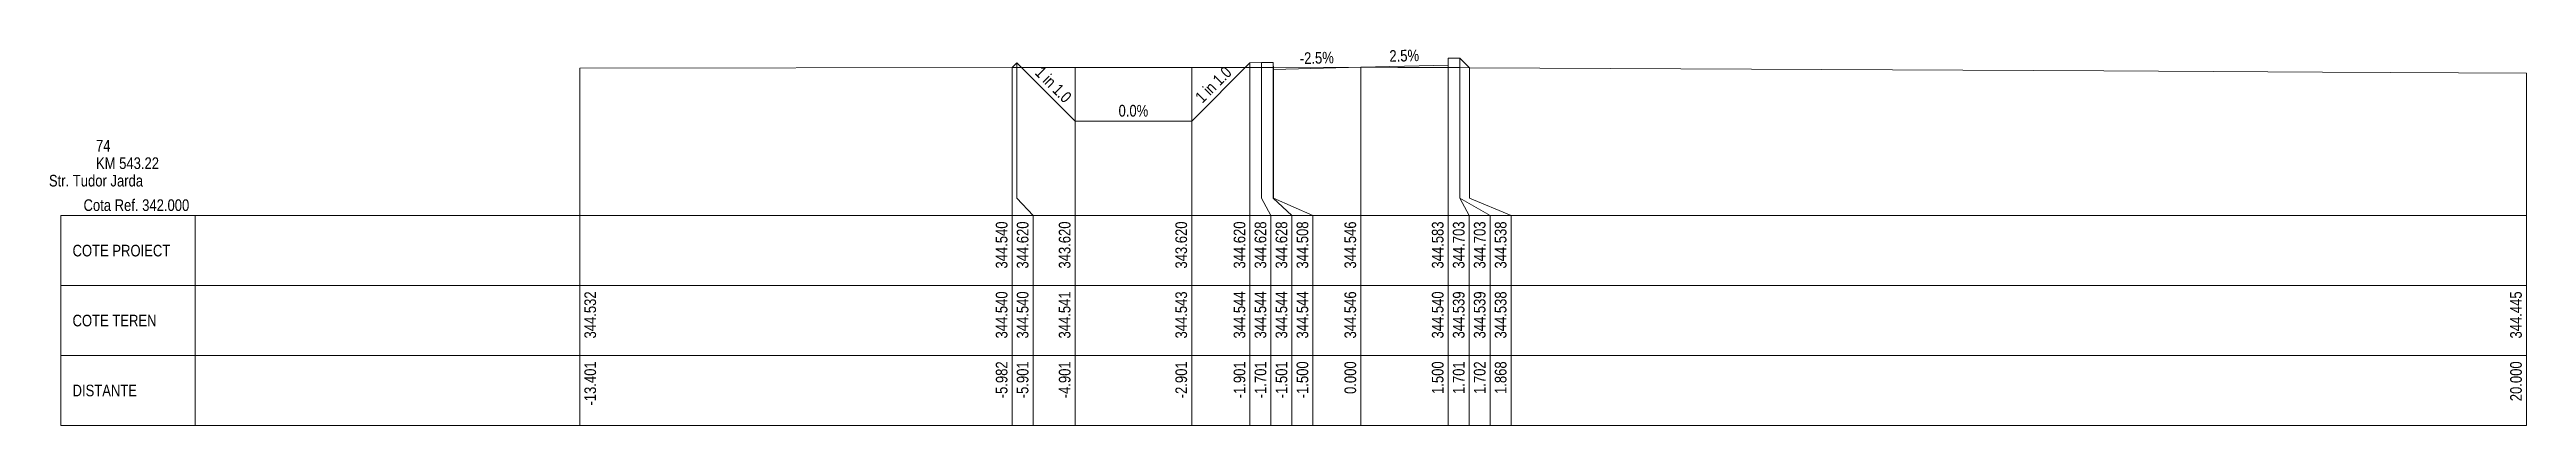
# Model space of a CAD drawing. Extents: x 1 to 634, y 0 to 594.
# Drawn here: x 43.5 to 86, y 106.6 to 113.05 of the extents above; entities that cross this region are included whole.
import ezdxf
from ezdxf.enums import TextEntityAlignment as Align

# ---------------------------------------------------------------- set-up
doc = ezdxf.new("R2010")
doc.units = 0
doc.header["$MEASUREMENT"] = 0
doc.layers.add('ARD-No Plot', color=1, linetype='Continuous', lineweight=0, plot=False)
for name, color, linetype, lineweight in [('DESIGN-TEXT', 7, 'Continuous', 0), ('EXISTING-TEXT', 7, 'Continuous', 0), ('LINES', 7, 'Continuous', 0), ('Text', 7, 'Continuous', 0), ('X-RL', 7, 'Continuous', 0), ('XPLOT-DESIGN', 5, 'Continuous', 0), ('XPLOT-EXISTING', 3, 'Continuous', 0), ('XPLOT-GRADE', 7, 'Continuous', 0), ('XPLOT-KM', 7, 'Continuous', 0), ('XPLOT-TITLE', 7, 'Continuous', 0)]:
    doc.layers.add(name, color=color, linetype=linetype, lineweight=lineweight)
doc.styles.add('$0$$0$Arial', font='arial.ttf', dxfattribs={"width": 0.8})

msp = doc.modelspace()

# ---------------------------------------------------------------- texts
at = {"layer": 'ARD-No Plot', "style": '$0$$0$Arial', "width": 0.8}
msp.add_text('Str. Tudor Jarda', height=0.2, dxfattribs=at).set_placement((44.3, 110.7), align=Align.CENTER)
at = {"layer": 'DESIGN-TEXT', "style": '$0$$0$Arial', "width": 0.8}
for s, p in [('344.540', (59.938, 110.1)), ('344.620', (60.298, 110.1)), ('343.620', (61.019, 110.1)), ('343.620', (63.019, 110.1)), ('344.620', (64.019, 110.1)), ('344.628', (64.379, 110.1)), ('344.628', (64.739, 110.1)), ('344.508', (65.099, 110.1)), ('344.546', (65.92, 110.1)), ('344.583', (67.42, 110.1)), ('344.703', (67.78, 110.1)), ('344.703', (68.14, 110.1)), ('344.538', (68.5, 110.1))]:
    msp.add_text(s, height=0.2, rotation=90, dxfattribs=at).set_placement(p, align=Align.RIGHT)
at = {"layer": 'EXISTING-TEXT', "style": '$0$$0$Arial', "width": 0.8}
for s, p in [('344.532', (52.879, 108.9)), ('344.540', (59.938, 108.9)), ('344.540', (60.298, 108.9)), ('344.541', (61.019, 108.9)), ('344.543', (63.019, 108.9)), ('344.544', (64.019, 108.9)), ('344.544', (64.379, 108.9)), ('344.544', (64.739, 108.9)), ('344.544', (65.099, 108.9)), ('344.546', (65.92, 108.9)), ('344.546', (65.92, 108.9)), ('344.546', (65.92, 108.9)), ('344.540', (67.42, 108.9)), ('344.539', (67.78, 108.9)), ('344.539', (68.14, 108.9)), ('344.538', (68.5, 108.9)), ('344.445', (85.92, 108.9)), ('344.445', (85.92, 108.9))]:
    msp.add_text(s, height=0.2, rotation=90, dxfattribs=at).set_placement(p, align=Align.RIGHT)
at = {"layer": 'Text', "style": '$0$$0$Arial', "width": 0.8}
for s, p in [('-13.401', (52.879, 107.7)), ('-13.401', (52.879, 107.7)), ('-5.982', (59.938, 107.7)), ('-5.982', (59.938, 107.7)), ('-5.982', (59.938, 107.7)), ('-5.901', (60.298, 107.7)), ('-5.901', (60.298, 107.7)), ('-5.901', (60.298, 107.7)), ('-4.901', (61.019, 107.7)), ('-4.901', (61.019, 107.7)), ('-4.901', (61.019, 107.7)), ('-2.901', (63.019, 107.7)), ('-2.901', (63.019, 107.7)), ('-2.901', (63.019, 107.7)), ('-1.901', (64.019, 107.7)), ('-1.901', (64.019, 107.7)), ('-1.901', (64.019, 107.7)), ('-1.701', (64.379, 107.7)), ('-1.701', (64.379, 107.7)), ('-1.701', (64.379, 107.7)), ('-1.501', (64.739, 107.7)), ('-1.501', (64.739, 107.7)), ('-1.501', (64.739, 107.7)), ('-1.500', (65.099, 107.7)), ('-1.500', (65.099, 107.7)), ('-1.500', (65.099, 107.7)), ('0.000', (65.92, 107.7)), ('0.000', (65.92, 107.7)), ('0.000', (65.92, 107.7)), ('1.500', (67.42, 107.7)), ('1.500', (67.42, 107.7)), ('1.500', (67.42, 107.7)), ('1.701', (67.78, 107.7)), ('1.701', (67.78, 107.7)), ('1.701', (67.78, 107.7)), ('1.702', (68.14, 107.7)), ('1.702', (68.14, 107.7)), ('1.702', (68.14, 107.7)), ('1.868', (68.5, 107.7)), ('1.868', (68.5, 107.7)), ('1.868', (68.5, 107.7)), ('20.000', (85.92, 107.7)), ('20.000', (85.92, 107.7))]:
    msp.add_text(s, height=0.2, rotation=90, dxfattribs=at).set_placement(p, align=Align.RIGHT)
at = {"layer": 'X-RL', "style": '$0$$0$Arial', "width": 0.8}
msp.add_text('Cota Ref. 342.000', height=0.2, dxfattribs=at).set_placement((45.9, 110.28), align=Align.RIGHT)
at = {"layer": 'XPLOT-GRADE', "style": '$0$$0$Arial', "width": 0.8}
for s, rotation, p in [('2.5%', 1.4321, (66.748, 112.845)), ('1 in 1.0', 315, (60.656, 112.377)), ('1 in 1.0', 45, (63.542, 112.377)), ('-2.5%', 1.4321, (65.248, 112.807)), ('0.0%', 0, (62.099, 111.9))]:
    msp.add_text(s, height=0.2, rotation=rotation, dxfattribs=at).set_placement(p, align=Align.CENTER)
at = {"layer": 'XPLOT-KM', "style": '$0$$0$Arial', "width": 0.8}
for s, p in [('74', (44.3, 111.3)), ('KM 543.22', (44.3, 111))]:
    msp.add_text(s, height=0.2, dxfattribs=at).set_placement(p)
at = {"layer": 'XPLOT-TITLE', "style": '$0$$0$Arial', "width": 0.8}
for s, p in [('COTE PROIECT', (43.898, 109.5)), ('COTE TEREN', (43.898, 108.3)), ('DISTANTE', (43.898, 107.1))]:
    msp.add_text(s, height=0.2, dxfattribs=at).set_placement(p)

# ---------------------------------------------------------------- linework, layer by layer
at = {"layer": 'LINES'}
for p, q in [((52.599, 110.5), (52.599, 112.732)), ((52.599, 110.5), (52.599, 112.732)), ((60.018, 110.5), (60.018, 112.74)), ((60.018, 110.5), (60.018, 112.74)), ((60.018, 110.5), (60.018, 112.74)), ((60.099, 110.5), (60.099, 112.82)), ((60.099, 110.5), (60.099, 112.82)), ((60.099, 110.5), (60.099, 112.82)), ((61.099, 110.5), (61.099, 112.741)), ((61.099, 110.5), (61.099, 112.741)), ((61.099, 110.5), (61.099, 112.741)), ((63.099, 110.5), (63.099, 112.743)), ((63.099, 110.5), (63.099, 112.743)), ((63.099, 110.5), (63.099, 112.743)), ((64.099, 110.5), (64.099, 112.82)), ((64.099, 110.5), (64.099, 112.82)), ((64.099, 110.5), (64.099, 112.82)), ((64.299, 110.5), (64.299, 112.828)), ((64.299, 110.5), (64.299, 112.828)), ((64.299, 110.5), (64.299, 112.828)), ((64.499, 110.5), (64.499, 112.828)), ((64.499, 110.5), (64.499, 112.828)), ((64.499, 110.5), (64.499, 112.828)), ((64.5, 110.5), (64.5, 112.744)), ((64.5, 110.5), (64.5, 112.744)), ((64.5, 110.5), (64.5, 112.744)), ((66, 110.5), (66, 112.746)), ((66, 110.5), (66, 112.746)), ((66, 110.5), (66, 112.746)), ((67.5, 110.5), (67.5, 112.783)), ((67.5, 110.5), (67.5, 112.783)), ((67.5, 110.5), (67.5, 112.783)), ((67.701, 110.5), (67.701, 112.903)), ((67.701, 110.5), (67.701, 112.903)), ((67.701, 110.5), (67.701, 112.903)), ((67.702, 110.5), (67.702, 112.903)), ((67.702, 110.5), (67.702, 112.903)), ((67.702, 110.5), (67.702, 112.903)), ((67.868, 110.5), (67.868, 112.738)), ((67.868, 110.5), (67.868, 112.738)), ((67.868, 110.5), (67.868, 112.738)), ((86, 110.5), (86, 112.645)), ((86, 110.5), (86, 112.645)), ((52.599, 110.2), (52.599, 110.5)), ((52.599, 110.2), (52.599, 110.5)), ((60.018, 110.2), (60.018, 110.5)), ((60.018, 110.2), (60.018, 110.5)), ((60.018, 110.2), (60.018, 110.5)), ((60.378, 110.2), (60.099, 110.5)), ((60.378, 110.2), (60.099, 110.5)), ((60.378, 110.2), (60.099, 110.5)), ((61.099, 110.2), (61.099, 110.5)), ((61.099, 110.2), (61.099, 110.5)), ((61.099, 110.2), (61.099, 110.5)), ((63.099, 110.2), (63.099, 110.5)), ((63.099, 110.2), (63.099, 110.5)), ((63.099, 110.2), (63.099, 110.5)), ((64.099, 110.2), (64.099, 110.5)), ((64.099, 110.2), (64.099, 110.5)), ((64.099, 110.2), (64.099, 110.5)), ((64.459, 110.2), (64.299, 110.5)), ((64.459, 110.2), (64.299, 110.5)), ((64.459, 110.2), (64.299, 110.5)), ((64.819, 110.2), (64.499, 110.5)), ((64.819, 110.2), (64.499, 110.5)), ((64.819, 110.2), (64.499, 110.5)), ((65.179, 110.2), (64.5, 110.5)), ((65.179, 110.2), (64.5, 110.5)), ((65.179, 110.2), (64.5, 110.5)), ((66, 110.2), (66, 110.5)), ((66, 110.2), (66, 110.5)), ((66, 110.2), (66, 110.5)), ((67.5, 110.2), (67.5, 110.5)), ((67.5, 110.2), (67.5, 110.5)), ((67.5, 110.2), (67.5, 110.5)), ((67.86, 110.2), (67.701, 110.5)), ((67.86, 110.2), (67.701, 110.5)), ((67.86, 110.2), (67.701, 110.5)), ((68.22, 110.2), (67.702, 110.5)), ((68.22, 110.2), (67.702, 110.5)), ((68.22, 110.2), (67.702, 110.5)), ((68.58, 110.2), (67.868, 110.5)), ((68.58, 110.2), (67.868, 110.5)), ((68.58, 110.2), (67.868, 110.5)), ((86, 110.2), (86, 110.5)), ((86, 110.2), (86, 110.5)), ((43.698, 109), (43.698, 110.2)), ((43.698, 110.2), (46, 110.2)), ((46, 106.6), (46, 110.2)), ((46, 110.2), (86, 110.2)), ((52.599, 106.6), (52.599, 110.2)), ((52.599, 106.6), (52.599, 110.2)), ((60.018, 106.6), (60.018, 110.2)), ((60.018, 106.6), (60.018, 110.2)), ((60.018, 106.6), (60.018, 110.2)), ((60.378, 106.6), (60.378, 110.2)), ((60.378, 106.6), (60.378, 110.2)), ((60.378, 106.6), (60.378, 110.2)), ((61.099, 106.6), (61.099, 110.2)), ((61.099, 106.6), (61.099, 110.2)), ((61.099, 106.6), (61.099, 110.2)), ((63.099, 106.6), (63.099, 110.2)), ((63.099, 106.6), (63.099, 110.2)), ((63.099, 106.6), (63.099, 110.2)), ((64.099, 106.6), (64.099, 110.2)), ((64.099, 106.6), (64.099, 110.2)), ((64.099, 106.6), (64.099, 110.2)), ((64.459, 106.6), (64.459, 110.2)), ((64.459, 106.6), (64.459, 110.2)), ((64.459, 106.6), (64.459, 110.2)), ((64.819, 106.6), (64.819, 110.2)), ((64.819, 106.6), (64.819, 110.2)), ((64.819, 106.6), (64.819, 110.2)), ((65.179, 106.6), (65.179, 110.2)), ((65.179, 106.6), (65.179, 110.2)), ((65.179, 106.6), (65.179, 110.2)), ((66, 106.6), (66, 110.2)), ((66, 106.6), (66, 110.2)), ((66, 106.6), (66, 110.2)), ((67.5, 106.6), (67.5, 110.2)), ((67.5, 106.6), (67.5, 110.2)), ((67.5, 106.6), (67.5, 110.2)), ((67.86, 106.6), (67.86, 110.2)), ((67.86, 106.6), (67.86, 110.2)), ((67.86, 106.6), (67.86, 110.2)), ((68.22, 106.6), (68.22, 110.2)), ((68.22, 106.6), (68.22, 110.2)), ((68.22, 106.6), (68.22, 110.2)), ((68.58, 106.6), (68.58, 110.2)), ((68.58, 106.6), (68.58, 110.2)), ((68.58, 106.6), (68.58, 110.2)), ((86, 106.6), (86, 110.2)), ((86, 106.6), (86, 110.2)), ((86, 106.6), (86, 110.2)), ((43.698, 107.8), (43.698, 109)), ((43.698, 109), (46, 109)), ((46, 109), (43.698, 109)), ((46, 109), (86, 109)), ((43.698, 106.6), (43.698, 107.8)), ((43.698, 107.8), (46, 107.8)), ((46, 107.8), (43.698, 107.8)), ((46, 107.8), (86, 107.8)), ((46, 106.6), (43.698, 106.6)), ((46, 106.6), (86, 106.6))]:
    msp.add_line(p, q, dxfattribs=at)
at = {"layer": 'XPLOT-DESIGN'}
for p, q in [((60.018, 112.74), (60.099, 112.82)), ((60.099, 112.82), (61.099, 111.82)), ((63.099, 111.82), (64.099, 112.82)), ((64.099, 112.82), (64.299, 112.828)), ((64.299, 112.828), (64.499, 112.828)), ((64.499, 112.828), (64.5, 112.708)), ((64.5, 112.708), (66, 112.746)), ((66, 112.746), (67.5, 112.783)), ((67.5, 112.783), (67.501, 112.903)), ((67.501, 112.903), (67.701, 112.903)), ((67.701, 112.903), (67.702, 112.903)), ((67.702, 112.903), (67.868, 112.738)), ((61.099, 111.82), (63.099, 111.82))]:
    msp.add_line(p, q, dxfattribs=at)
at = {"layer": 'XPLOT-EXISTING'}
for p, q in [((52.599, 112.732), (60.018, 112.74)), ((60.018, 112.74), (60.099, 112.74)), ((60.099, 112.74), (61.099, 112.741)), ((61.099, 112.741), (63.099, 112.743)), ((63.099, 112.743), (64.099, 112.744)), ((64.099, 112.744), (64.299, 112.744)), ((64.299, 112.744), (64.499, 112.744)), ((64.499, 112.744), (64.5, 112.744)), ((64.5, 112.744), (66, 112.746)), ((66, 112.746), (66, 112.746)), ((66, 112.746), (66, 112.746)), ((66, 112.746), (66.636, 112.743)), ((66.636, 112.743), (66.697, 112.742)), ((66.697, 112.742), (66.698, 112.743)), ((66.698, 112.743), (66.759, 112.743)), ((66.759, 112.743), (67.5, 112.74)), ((67.5, 112.74), (67.701, 112.739)), ((67.701, 112.739), (67.702, 112.739)), ((67.702, 112.739), (67.868, 112.738)), ((67.868, 112.738), (78.75, 112.685)), ((78.75, 112.685), (82.498, 112.66)), ((82.498, 112.66), (86, 112.645)), ((86, 112.645), (86, 112.645))]:
    msp.add_line(p, q, dxfattribs=at)

msp.set_redraw_order([(e.dxf.handle, doc.entitydb.next_handle()) for e in msp.query("TEXT MTEXT ATTDEF DIMENSION ARC_DIMENSION")])  # texts and dimensions are drawn at this point

doc.saveas('drawing.dxf')
